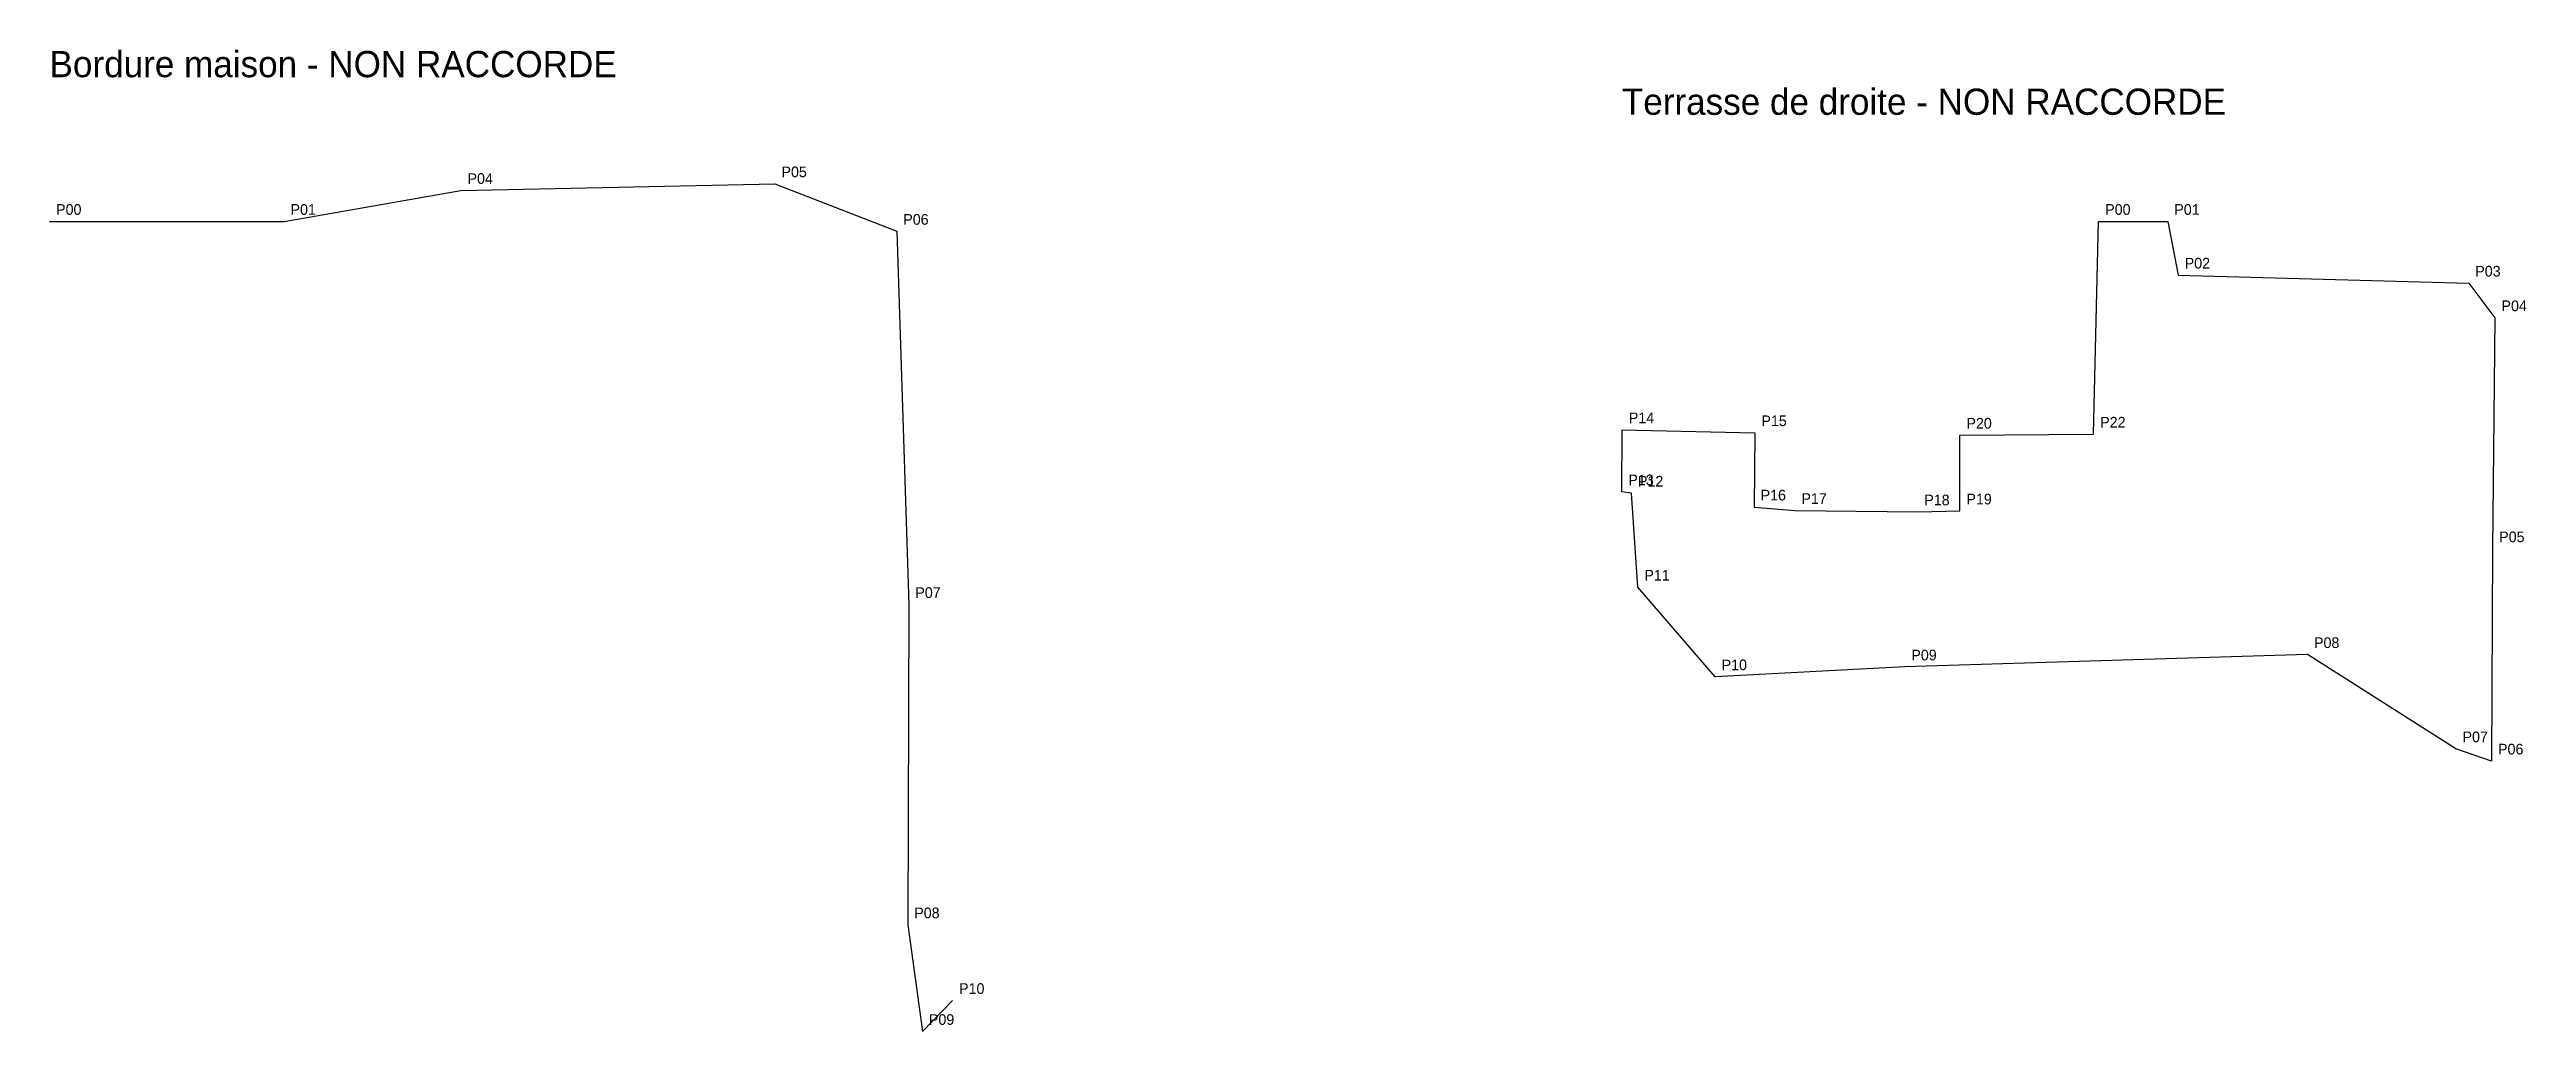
# Model space of a CAD drawing. Header units: metres. Extents: x 0 to 31.2, y -9.9 to 35.5.
# Drawn here: x 0 to 30.22, y -9.88 to 2.1 of the extents above; entities that cross this region are included whole.
import ezdxf

# ---------------------------------------------------------------- set-up
doc = ezdxf.new("R2010")
doc.units = ezdxf.units.M
doc.layers.add('01_Bordure_maison', color=2, linetype='Continuous')
doc.layers.add('02_Terrasse_de_droite', color=3, linetype='Continuous')

msp = doc.modelspace()

# ---------------------------------------------------------------- texts
at = {"layer": '01_Bordure_maison'}
for s, height, p in [('Bordure maison - NON RACCORDE', 0.32, (0, 1.759)), ('P05', 0.13, (8.93, 0.539, -0.4)), ('P04', 0.13, (5.1, 0.457, -0.22)), ('P00', 0.13, (0.08, 0.08)), ('P01', 0.13, (2.94, 0.08, -0.09)), ('P06', 0.13, (10.416, -0.041, -0.46)), ('P07', 0.13, (10.563, -4.594, -0.5)), ('P08', 0.13, (10.55, -8.502, -0.59)), ('P10', 0.13, (11.097, -9.425, -0.34)), ('P09', 0.13, (10.729, -9.803, -0.27))]:
    msp.add_text(s, height=height, dxfattribs=at).set_placement(p)
at = {"layer": '02_Terrasse_de_droite'}
for s, height, p in [('Terrasse de droite - NON RACCORDE', 0.32, (19.183, 1.3)), ('P00', 0.13, (25.08, 0.08)), ('P01', 0.13, (25.923, 0.08)), ('P02', 0.13, (26.05, -0.575)), ('P03', 0.13, (29.595, -0.673, 0.04)), ('P04', 0.13, (29.915, -1.095, 0.03)), ('P14', 0.13, (19.268, -2.462, -0.05)), ('P15', 0.13, (20.886, -2.498, -0.03)), ('P20', 0.13, (23.387, -2.528, 0.05)), ('P22', 0.13, (25.019, -2.515)), ('P13', 0.13, (19.263, -3.219, -0.14)), ('P12', 0.13, (19.379, -3.235, -0.12)), ('P16', 0.13, (20.876, -3.405, -0.08)), ('P17', 0.13, (21.374, -3.447, -0.07)), ('P19', 0.13, (23.387, -3.453, -0.02)), ('P18', 0.13, (22.873, -3.464, -0.04)), ('P05', 0.13, (29.887, -3.914, -0.02)), ('P11', 0.13, (19.458, -4.382, -0.14)), ('P08', 0.13, (27.628, -5.205, 0.17)), ('P10', 0.13, (20.4, -5.476, -0.09)), ('P09', 0.13, (22.715, -5.356, 0.03)), ('P07', 0.13, (29.44, -6.355, -0.1)), ('P06', 0.13, (29.873, -6.504, -0.08))]:
    msp.add_text(s, height=height, dxfattribs=at).set_placement(p)

# ---------------------------------------------------------------- linework, layer by layer
at = {"layer": '01_Bordure_maison'}
msp.add_polyline3d([(0, 0, 0), (2.86, 0, -0.09), (2.861, 0, -0.09), (2.861, 0, -0.09), (5.02, 0.377, -0.22), (8.85, 0.459, -0.4), (10.336, -0.121, -0.46), (10.483, -4.674, -0.5), (10.47, -8.582, -0.59), (10.649, -9.883, -0.27), (11.017, -9.505, -0.34)], dxfattribs=at)
at = {"layer": '02_Terrasse_de_droite'}
msp.add_polyline3d([(25, 0, 0), (25.843, 0, 0), (25.97, -0.655, 0), (29.515, -0.753, 0.04), (29.835, -1.175, 0.03), (29.807, -3.994, -0.02), (29.793, -6.584, -0.08), (29.36, -6.435, -0.1), (27.548, -5.285, 0.17), (22.635, -5.436, 0.03), (20.32, -5.556, -0.09), (19.378, -4.462, -0.14), (19.299, -3.315, -0.12), (19.183, -3.299, -0.14), (19.188, -2.542, -0.05), (20.806, -2.578, -0.03), (20.796, -3.485, -0.08), (21.294, -3.527, -0.07), (22.793, -3.544, -0.04), (23.307, -3.533, -0.02), (23.307, -2.608, 0.05), (23.306, -2.608, 0.05), (24.939, -2.595, 0), (25, 0, 0)], dxfattribs=at)

msp.set_redraw_order([(e.dxf.handle, doc.entitydb.next_handle()) for e in msp.query("TEXT MTEXT ATTDEF DIMENSION ARC_DIMENSION")])  # texts and dimensions are drawn at this point

doc.saveas('drawing.dxf')
